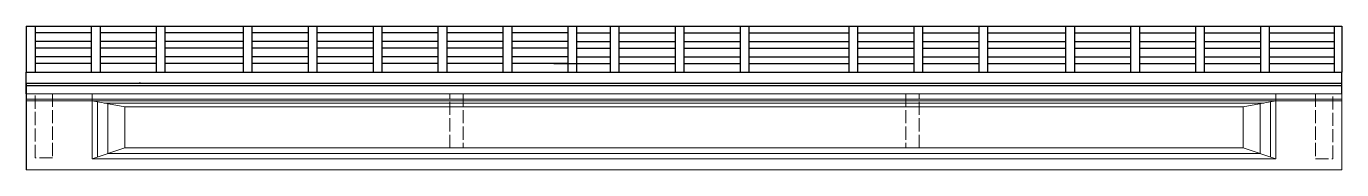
# Model space of a CAD drawing. Header units: millimetres. Extents: x 645430 to 1329725, y -477752 to 44877.
# Drawn here: x 882936 to 912936, y -131685 to -128409 of the extents above; entities that cross this region are included whole.
import ezdxf

# ---------------------------------------------------------------- set-up
doc = ezdxf.new("R2010")
doc.units = ezdxf.units.MM
doc.header["$LTSCALE"] = 250
doc.linetypes.add('ACAD_ISO02W100', pattern=[15, 12, -3])
for name, color, linetype, lineweight in [('Concrete inside', 124, 'Continuous', 13), ('Concrete Out', 4, 'Continuous', 20), ('Diap', 3, 'ACAD_ISO02W100', 9)]:
    doc.layers.add(name, color=color, linetype=linetype, lineweight=lineweight)
doc.layers.add('Deck Slab', color=11, linetype='Continuous')
doc.layers.add('Ralling', color=6, linetype='Continuous')

msp = doc.modelspace()

# ---------------------------------------------------------------- linework, layer by layer
at = {"ltscale": 0.1}
for p, q in [((882935.9, -129948.9), (882935.9, -129458.9)), ((912935.9, -129948.9), (912935.9, -129458.9)), ((882935.9, -129720.9), (882935.9, -131684.9))]:
    msp.add_line(p, q, dxfattribs=at)
at = {"ltscale": 10}
for p, q in [((885537, -129708.8), (885507, -129708.8)), ((910397.5, -129708.8), (910427.5, -129708.8))]:
    msp.add_line(p, q, dxfattribs=at)
at = {"layer": 'Concrete inside', "lineweight": 0, "ltscale": 50}
for p, q in [((882935.9, -130073.9), (896435.9, -130073.9)), ((884435.9, -130113.4), (882935.9, -130113.4)), ((884435.9, -130113.4), (896435.9, -130113.4)), ((885185.9, -130248.4), (884435.9, -130113.4)), ((884555.9, -131394.9), (884555.9, -130135)), ((884713.7, -130163.4), (896435.9, -130163.4)), ((884795.9, -131314.9), (884795.9, -130178.2)), ((912935.9, -130073.9), (896435.9, -130073.9)), ((911435.9, -130113.4), (896435.9, -130113.4)), ((911158.2, -130163.4), (896435.9, -130163.4)), ((910685.9, -130248.4), (911435.9, -130113.4)), ((911075.9, -131314.9), (911075.9, -130178.2)), ((911315.9, -131394.9), (911315.9, -130135)), ((911435.9, -130113.4), (912935.9, -130113.4)), ((885185.9, -130248.4), (896435.9, -130248.4)), ((885185.9, -131184.9), (885185.9, -130248.4)), ((910685.9, -130248.4), (896435.9, -130248.4)), ((910685.9, -131184.9), (910685.9, -130248.4)), ((885185.9, -131184.9), (884435.9, -131434.9)), ((884795.9, -131312.6), (896435.9, -131312.6)), ((885185.9, -131184.9), (896435.9, -131184.9)), ((910685.9, -131184.9), (896435.9, -131184.9)), ((911075.9, -131312.6), (896435.9, -131312.6)), ((910685.9, -131184.9), (911435.9, -131434.9)), ((884435.9, -131434.9), (896435.9, -131434.9)), ((911435.9, -131434.9), (896435.9, -131434.9))]:
    msp.add_line(p, q, dxfattribs=at)
at = {"layer": 'Concrete Out'}
for p, q in [((882935.9, -129948.9), (896435.9, -129948.9)), ((882935.9, -131684.9), (882935.9, -129948.9)), ((884435.9, -131434.9), (884435.9, -129948.9)), ((912935.9, -129948.9), (896435.9, -129948.9)), ((911435.9, -131434.9), (911435.9, -129948.9)), ((912935.9, -131684.9), (912935.9, -129948.9)), ((912935.9, -131684.9), (882935.9, -131684.9))]:
    msp.add_line(p, q, dxfattribs=at)
at = {"layer": 'Deck Slab', "ltscale": 0.1}
for p, q in [((882935.9, -129458.9), (912935.9, -129458.9)), ((882935.9, -129708.9), (912935.9, -129708.9)), ((882935.9, -129760.9), (912935.9, -129760.9))]:
    msp.add_line(p, q, dxfattribs=at)
at = {"layer": 'Diap', "ltscale": 0.1, "elevation": 0}
for points in [[(883535.9, -129948.9), (883535.9, -131415.9), (883135.9, -131415.9), (883135.9, -129948.9)], [(892898.7, -129948.9), (892898.7, -131184.9), (892598.7, -131184.9), (892598.7, -129948.9)], [(902998.7, -129948.9), (902998.7, -131184.9), (903298.7, -131184.9), (903298.7, -129948.9)], [(912335.9, -129948.9), (912335.9, -131434), (912735.9, -131434), (912735.9, -129948.9)]]:
    msp.add_lwpolyline(points, dxfattribs=at)
at = {"layer": 'Ralling', "ltscale": 0.1}
for p, q in [((882935.9, -128408.9), (912935.9, -128408.9)), ((882935.9, -128408.9), (882935.9, -129458.9)), ((883135.9, -128408.9), (883135.9, -129458.9)), ((884417.4, -128558.9), (883135.9, -128558.9)), ((884417.4, -128408.9), (884417.4, -129458.9)), ((884617.4, -128408.9), (884617.4, -129458.9)), ((885898.9, -128558.9), (884617.4, -128558.9)), ((885898.9, -128408.9), (885898.9, -129458.9)), ((886098.9, -128408.9), (886098.9, -129458.9)), ((887880.4, -128558.9), (886098.9, -128558.9)), ((887880.4, -128408.9), (887880.4, -129458.9)), ((888080.4, -128408.9), (888080.4, -129458.9)), ((889361.9, -128558.9), (888080.4, -128558.9)), ((889361.9, -128408.9), (889361.9, -129458.9)), ((889561.9, -128408.9), (889561.9, -129458.9)), ((890843.4, -128558.9), (889561.9, -128558.9)), ((890843.4, -128408.9), (890843.4, -129458.9)), ((891043.4, -128408.9), (891043.4, -129458.9)), ((892324.9, -128558.9), (891043.4, -128558.9)), ((892324.9, -128408.9), (892324.9, -129458.9)), ((892524.9, -128408.9), (892524.9, -129458.9)), ((893806.4, -128558.9), (892524.9, -128558.9)), ((893806.4, -128408.9), (893806.4, -129458.9)), ((894006.4, -128408.9), (894006.4, -129458.9)), ((895287.9, -128558.9), (894006.4, -128558.9)), ((895287.9, -128408.9), (895287.9, -129458.9)), ((895487.9, -128408.9), (895487.9, -129458.9)), ((895487.9, -128558.9), (896250.9, -128558.9)), ((896250.9, -128408.9), (896250.9, -129458.9)), ((896450.9, -128408.9), (896450.9, -129458.9)), ((896450.9, -128558.9), (897732.4, -128558.9)), ((897732.4, -128408.9), (897732.4, -129458.9)), ((897932.4, -128408.9), (897932.4, -129458.9)), ((897932.4, -128558.9), (899213.9, -128558.9)), ((899213.9, -128408.9), (899213.9, -129458.9)), ((899413.9, -128408.9), (899413.9, -129458.9)), ((899413.9, -128558.9), (901695.4, -128558.9)), ((901695.4, -128408.9), (901695.4, -129458.9)), ((901895.4, -128408.9), (901895.4, -129458.9)), ((901895.4, -128558.9), (903176.9, -128558.9)), ((903176.9, -128408.9), (903176.9, -129458.9)), ((903376.9, -128408.9), (903376.9, -129458.9)), ((903376.9, -128558.9), (904658.4, -128558.9)), ((904658.4, -128408.9), (904658.4, -129458.9)), ((904858.4, -128408.9), (904858.4, -129458.9)), ((904858.4, -128558.9), (906639.9, -128558.9)), ((906639.9, -128408.9), (906639.9, -129458.9)), ((906839.9, -128408.9), (906839.9, -129458.9)), ((906839.9, -128558.9), (908121.4, -128558.9)), ((908121.4, -128408.9), (908121.4, -129458.9)), ((908321.4, -128408.9), (908321.4, -129458.9)), ((908321.4, -128558.9), (909602.9, -128558.9)), ((909602.9, -128408.9), (909602.9, -129458.9)), ((909802.9, -128408.9), (909802.9, -129458.9)), ((909802.9, -128558.9), (911084.4, -128558.9)), ((911084.4, -128408.9), (911084.4, -129458.9)), ((911284.4, -128408.9), (911284.4, -129458.9)), ((911284.4, -128558.9), (912765.9, -128558.9)), ((912765.9, -128408.9), (912765.9, -129458.9)), ((912935.9, -128408.9), (912935.9, -129458.9)), ((884417.4, -128758.9), (883135.9, -128758.9)), ((884417.4, -128908.9), (883135.9, -128908.9)), ((885898.9, -128758.9), (884617.4, -128758.9)), ((885898.9, -128908.9), (884617.4, -128908.9)), ((887880.4, -128758.9), (886098.9, -128758.9)), ((887880.4, -128908.9), (886098.9, -128908.9)), ((889361.9, -128758.9), (888080.4, -128758.9)), ((889361.9, -128908.9), (888080.4, -128908.9)), ((890843.4, -128758.9), (889561.9, -128758.9)), ((890843.4, -128908.9), (889561.9, -128908.9)), ((892324.9, -128758.9), (891043.4, -128758.9)), ((892324.9, -128908.9), (891043.4, -128908.9)), ((893806.4, -128758.9), (892524.9, -128758.9)), ((893806.4, -128908.9), (892524.9, -128908.9)), ((895287.9, -128758.9), (894006.4, -128758.9)), ((895287.9, -128908.9), (894006.4, -128908.9)), ((895487.9, -128758.9), (896250.9, -128758.9)), ((895487.9, -128908.9), (896250.9, -128908.9)), ((896450.9, -128758.9), (897732.4, -128758.9)), ((896450.9, -128908.9), (897732.4, -128908.9)), ((897932.4, -128758.9), (899213.9, -128758.9)), ((897932.4, -128908.9), (899213.9, -128908.9)), ((899413.9, -128758.9), (901695.4, -128758.9)), ((899413.9, -128908.9), (901695.4, -128908.9)), ((901895.4, -128758.9), (903176.9, -128758.9)), ((901895.4, -128908.9), (903176.9, -128908.9)), ((903376.9, -128758.9), (904658.4, -128758.9)), ((903376.9, -128908.9), (904658.4, -128908.9)), ((904858.4, -128758.9), (906639.9, -128758.9)), ((904858.4, -128908.9), (906639.9, -128908.9)), ((906839.9, -128758.9), (908121.4, -128758.9)), ((906839.9, -128908.9), (908121.4, -128908.9)), ((908321.4, -128758.9), (909602.9, -128758.9)), ((908321.4, -128908.9), (909602.9, -128908.9)), ((909802.9, -128758.9), (911084.4, -128758.9)), ((909802.9, -128908.9), (911084.4, -128908.9)), ((911284.4, -128758.9), (912765.9, -128758.9)), ((911284.4, -128908.9), (912765.9, -128908.9)), ((884417.4, -129108.9), (883135.9, -129108.9)), ((884417.4, -129258.9), (883135.9, -129258.9)), ((885898.9, -129108.9), (884617.4, -129108.9)), ((885898.9, -129258.9), (884617.4, -129258.9)), ((887880.4, -129108.9), (886098.9, -129108.9)), ((887880.4, -129258.9), (886098.9, -129258.9)), ((889361.9, -129108.9), (888080.4, -129108.9)), ((889361.9, -129258.9), (888080.4, -129258.9)), ((890843.4, -129108.9), (889561.9, -129108.9)), ((890843.4, -129258.9), (889561.9, -129258.9)), ((892324.9, -129108.9), (891043.4, -129108.9)), ((892324.9, -129258.9), (891043.4, -129258.9)), ((893806.4, -129108.9), (892524.9, -129108.9)), ((893806.4, -129258.9), (892524.9, -129258.9)), ((895287.9, -129108.9), (894006.4, -129108.9)), ((895287.9, -129258.9), (894006.4, -129258.9)), ((894969.4, -129258.9), (896250.9, -129258.9)), ((895487.9, -129108.9), (896250.9, -129108.9)), ((896450.9, -129108.9), (897732.4, -129108.9)), ((896450.9, -129258.9), (897732.4, -129258.9)), ((897932.4, -129108.9), (899213.9, -129108.9)), ((897932.4, -129258.9), (899213.9, -129258.9)), ((899413.9, -129108.9), (901695.4, -129108.9)), ((899413.9, -129258.9), (901695.4, -129258.9)), ((901895.4, -129108.9), (903176.9, -129108.9)), ((901895.4, -129258.9), (903176.9, -129258.9)), ((903376.9, -129108.9), (904658.4, -129108.9)), ((903376.9, -129258.9), (904658.4, -129258.9)), ((904858.4, -129108.9), (906639.9, -129108.9)), ((904858.4, -129258.9), (906639.9, -129258.9)), ((906839.9, -129108.9), (908121.4, -129108.9)), ((906839.9, -129258.9), (908121.4, -129258.9)), ((908321.4, -129108.9), (909602.9, -129108.9)), ((908321.4, -129258.9), (909602.9, -129258.9)), ((909802.9, -129108.9), (911084.4, -129108.9)), ((909802.9, -129258.9), (911084.4, -129258.9)), ((911284.4, -129108.9), (912765.9, -129108.9)), ((911284.4, -129258.9), (912765.9, -129258.9))]:
    msp.add_line(p, q, dxfattribs=at)

doc.saveas('drawing.dxf')
